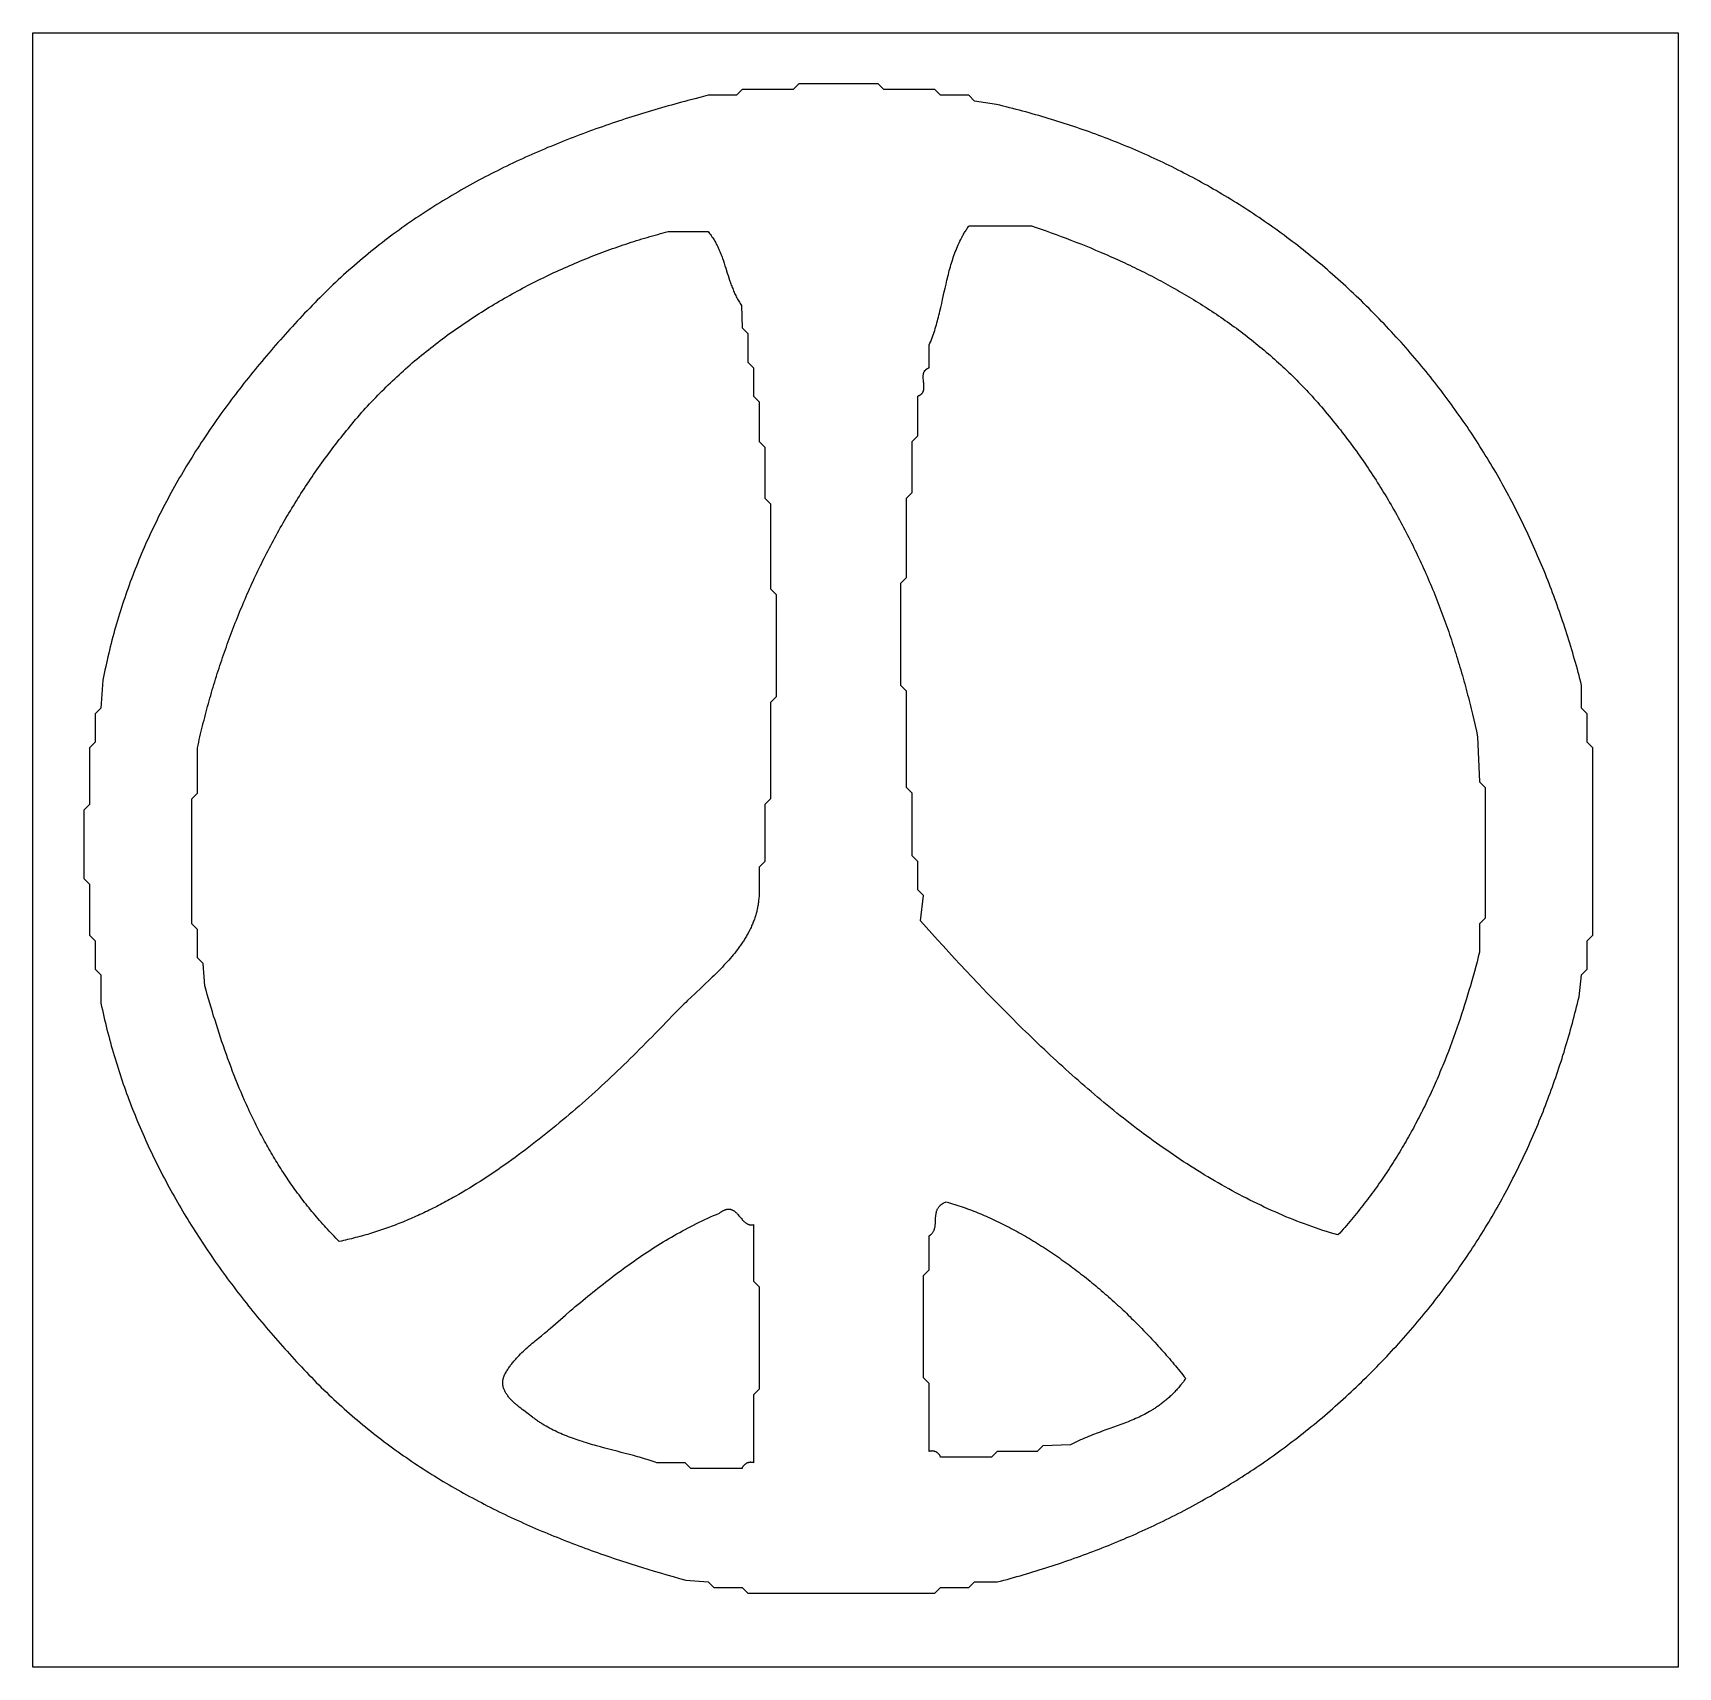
# Model space of a CAD drawing. Extents: x 0 to 290, y 0 to 288.
import ezdxf

# ---------------------------------------------------------------- set-up
doc = ezdxf.new("R2010")
doc.units = 0

msp = doc.modelspace()

# ---------------------------------------------------------------- linework, layer by layer
for points in [[(0.5, 288.5), (145.5, 288.5), (290.5, 288.5), (290.5, 144.5), (290.5, 0.5), (145.5, 0.5), (0.5, 0.5), (0.5, 144.5), (0.5, 288.5)], [(150.5, 278.5), (149.5, 279.5), (135.5, 279.5), (134.5, 278.5), (125.5, 278.5), (124.5, 277.5), (119.5, 277.5), (118.32, 277.2), (117.15, 276.9), (115.97, 276.59), (115.39, 276.43), (114.8, 276.27), (114.22, 276.11), (113.63, 275.95), (113.05, 275.79), (112.46, 275.62), (111.88, 275.46), (111.29, 275.29), (110.71, 275.12), (110.13, 274.95), (109.55, 274.77), (108.96, 274.6), (108.38, 274.42), (107.8, 274.25), (107.22, 274.07), (106.64, 273.89), (106.06, 273.7), (105.48, 273.52), (104.91, 273.33), (104.33, 273.14), (103.75, 272.95), (103.18, 272.76), (102.6, 272.57), (102.03, 272.37), (101.45, 272.17), (100.88, 271.97), (100.3, 271.77), (99.73, 271.57), (99.16, 271.36), (98.59, 271.16), (98.02, 270.95), (97.45, 270.74), (96.88, 270.52), (96.31, 270.31), (95.74, 270.09), (95.18, 269.87), (94.61, 269.65), (94.05, 269.43), (93.48, 269.2), (92.92, 268.97), (92.36, 268.74), (91.79, 268.51), (91.23, 268.28), (90.67, 268.04), (90.11, 267.8), (89.56, 267.56), (89, 267.32), (88.44, 267.07), (87.89, 266.83), (87.33, 266.58), (86.78, 266.32), (86.22, 266.07), (85.67, 265.81), (85.12, 265.55), (84.57, 265.29), (84.02, 265.03), (83.48, 264.76), (82.93, 264.49), (82.38, 264.22), (81.84, 263.94), (81.29, 263.67), (80.75, 263.39), (80.21, 263.11), (79.67, 262.82), (79.13, 262.53), (78.59, 262.25), (78.06, 261.95), (77.52, 261.66), (76.98, 261.36), (76.45, 261.06), (75.92, 260.76), (75.39, 260.45), (74.86, 260.15), (74.33, 259.83), (73.8, 259.52), (73.28, 259.21), (72.75, 258.89), (72.23, 258.56), (71.7, 258.24), (71.18, 257.91), (70.66, 257.58), (70.15, 257.25), (69.63, 256.91), (69.11, 256.57), (68.6, 256.23), (68.08, 255.89), (67.57, 255.54), (67.06, 255.19), (66.55, 254.84), (66.05, 254.48), (65.54, 254.12), (65.04, 253.76), (64.53, 253.39), (64.03, 253.02), (63.53, 252.65), (63.03, 252.28), (62.53, 251.9), (62.04, 251.52), (61.54, 251.13), (61.05, 250.74), (60.56, 250.35), (60.07, 249.96), (59.58, 249.56), (59.1, 249.16), (58.61, 248.76), (58.13, 248.35), (57.65, 247.94), (57.17, 247.53), (56.69, 247.11), (56.21, 246.69), (55.74, 246.27), (55.26, 245.84), (54.79, 245.41), (54.32, 244.97), (53.85, 244.54), (53.39, 244.1), (52.92, 243.65), (52.46, 243.21), (52, 242.75), (51.54, 242.3), (51.08, 241.84), (50.62, 241.38), (50.18, 240.92), (49.73, 240.46), (49.29, 240), (48.84, 239.54), (48.4, 239.08), (47.97, 238.62), (47.53, 238.16), (47.1, 237.7), (46.67, 237.23), (46.24, 236.76), (45.81, 236.3), (45.38, 235.83), (44.96, 235.36), (44.54, 234.89), (44.12, 234.42), (43.7, 233.95), (43.29, 233.48), (42.88, 233), (42.47, 232.53), (42.06, 232.05), (41.65, 231.58), (41.25, 231.1), (40.84, 230.62), (40.44, 230.14), (40.05, 229.66), (39.65, 229.18), (39.26, 228.7), (38.87, 228.21), (38.48, 227.73), (38.09, 227.24), (37.71, 226.76), (37.33, 226.27), (36.95, 225.78), (36.57, 225.29), (36.19, 224.8), (35.82, 224.31), (35.45, 223.82), (35.08, 223.32), (34.72, 222.83), (34.35, 222.33), (33.99, 221.84), (33.63, 221.34), (33.28, 220.84), (32.92, 220.34), (32.57, 219.84), (32.22, 219.34), (31.88, 218.83), (31.53, 218.33), (31.19, 217.83), (30.85, 217.32), (30.52, 216.81), (30.18, 216.3), (29.85, 215.79), (29.52, 215.28), (29.19, 214.77), (28.87, 214.26), (28.55, 213.75), (28.23, 213.23), (27.91, 212.72), (27.6, 212.2), (27.29, 211.68), (26.98, 211.16), (26.67, 210.64), (26.37, 210.12), (26.07, 209.6), (25.77, 209.08), (25.47, 208.55), (25.18, 208.03), (24.89, 207.5), (24.6, 206.97), (24.32, 206.45), (24.04, 205.92), (23.76, 205.39), (23.48, 204.85), (23.2, 204.32), (22.93, 203.79), (22.66, 203.25), (22.4, 202.71), (22.14, 202.18), (21.87, 201.64), (21.62, 201.1), (21.36, 200.56), (21.11, 200.02), (20.86, 199.47), (20.61, 198.93), (20.37, 198.38), (20.13, 197.84), (19.89, 197.29), (19.66, 196.74), (19.43, 196.19), (19.2, 195.64), (18.97, 195.09), (18.75, 194.54), (18.53, 193.98), (18.31, 193.43), (18.09, 192.87), (17.88, 192.31), (17.67, 191.75), (17.47, 191.19), (17.27, 190.63), (17.07, 190.07), (16.87, 189.5), (16.68, 188.94), (16.49, 188.37), (16.3, 187.81), (16.11, 187.24), (15.93, 186.67), (15.75, 186.1), (15.58, 185.53), (15.41, 184.95), (15.24, 184.38), (15.07, 183.8), (14.91, 183.23), (14.75, 182.65), (14.59, 182.07), (14.44, 181.49), (14.29, 180.91), (14.14, 180.33), (14, 179.74), (13.86, 179.16), (13.72, 178.57), (13.59, 177.98), (13.45, 177.4), (13.33, 176.81), (13.2, 176.21), (13.08, 175.62), (12.96, 175.03), (12.85, 174.43), (12.5, 169.5), (11.5, 168.5), (11.5, 163.5), (10.5, 162.5), (10.5, 157.5), (10.5, 152.5), (9.5, 151.5), (9.5, 139.5), (10.5, 138.5), (10.5, 129.5), (11.5, 128.5), (11.5, 123.5), (12.5, 122.5), (12.5, 117.5), (12.62, 116.92), (12.75, 116.33), (12.88, 115.75), (13.01, 115.17), (13.14, 114.59), (13.28, 114.02), (13.42, 113.44), (13.56, 112.86), (13.71, 112.29), (13.86, 111.72), (14.01, 111.14), (14.16, 110.57), (14.32, 110), (14.48, 109.44), (14.64, 108.87), (14.81, 108.3), (14.98, 107.74), (15.15, 107.17), (15.33, 106.61), (15.5, 106.05), (15.68, 105.49), (15.87, 104.93), (16.05, 104.37), (16.24, 103.82), (16.43, 103.26), (16.63, 102.7), (16.82, 102.15), (17.02, 101.6), (17.23, 101.05), (17.43, 100.5), (17.64, 99.95), (17.85, 99.4), (18.06, 98.85), (18.28, 98.31), (18.5, 97.76), (18.72, 97.22), (18.94, 96.68), (19.17, 96.14), (19.4, 95.6), (19.63, 95.06), (19.87, 94.52), (20.1, 93.98), (20.34, 93.45), (20.59, 92.91), (20.83, 92.38), (21.08, 91.85), (21.33, 91.31), (21.58, 90.78), (21.84, 90.25), (22.1, 89.73), (22.36, 89.2), (22.62, 88.67), (22.89, 88.15), (23.15, 87.62), (23.43, 87.1), (23.7, 86.58), (23.98, 86.06), (24.25, 85.54), (24.54, 85.02), (24.82, 84.5), (25.11, 83.99), (25.39, 83.47), (25.69, 82.95), (25.98, 82.44), (26.28, 81.93), (26.57, 81.42), (26.88, 80.91), (27.18, 80.4), (27.48, 79.89), (27.79, 79.38), (28.1, 78.87), (28.42, 78.37), (28.73, 77.86), (29.05, 77.36), (29.37, 76.86), (29.69, 76.36), (30.02, 75.86), (30.35, 75.36), (30.68, 74.86), (31.01, 74.36), (31.34, 73.86), (31.68, 73.37), (32.02, 72.87), (32.36, 72.38), (32.71, 71.89), (33.05, 71.4), (33.4, 70.9), (33.75, 70.41), (34.1, 69.93), (34.46, 69.44), (34.82, 68.95), (35.18, 68.46), (35.54, 67.98), (35.9, 67.5), (36.27, 67.01), (36.64, 66.53), (37.01, 66.05), (37.38, 65.57), (37.76, 65.09), (38.14, 64.61), (38.52, 64.13), (38.9, 63.66), (39.28, 63.18), (39.67, 62.71), (40.06, 62.23), (40.45, 61.76), (40.84, 61.29), (41.24, 60.82), (41.64, 60.35), (42.04, 59.88), (42.44, 59.41), (42.84, 58.94), (43.25, 58.47), (43.65, 58.01), (44.06, 57.54), (44.48, 57.08), (44.89, 56.61), (45.31, 56.15), (45.72, 55.69), (46.15, 55.23), (46.57, 54.77), (46.99, 54.31), (47.42, 53.85), (47.85, 53.4), (48.28, 52.94), (48.71, 52.49), (49.14, 52.03), (49.58, 51.58), (50.02, 51.13), (50.45, 50.68), (50.89, 50.24), (51.34, 49.8), (51.78, 49.36), (52.23, 48.93), (52.67, 48.5), (53.12, 48.07), (53.57, 47.65), (54.02, 47.23), (54.48, 46.81), (54.93, 46.4), (55.39, 45.99), (55.85, 45.58), (56.31, 45.18), (56.77, 44.78), (57.24, 44.38), (57.7, 43.99), (58.17, 43.6), (58.64, 43.21), (59.11, 42.82), (59.58, 42.44), (60.05, 42.06), (60.53, 41.69), (61, 41.32), (61.48, 40.95), (61.96, 40.58), (62.44, 40.21), (62.92, 39.85), (63.41, 39.5), (63.89, 39.14), (64.38, 38.79), (64.86, 38.44), (65.35, 38.09), (65.84, 37.75), (66.33, 37.41), (66.83, 37.07), (67.32, 36.74), (67.82, 36.4), (68.31, 36.07), (68.81, 35.75), (69.31, 35.42), (69.81, 35.1), (70.32, 34.78), (70.82, 34.47), (71.32, 34.15), (71.83, 33.84), (72.34, 33.53), (72.84, 33.23), (73.35, 32.92), (73.86, 32.62), (74.37, 32.33), (74.89, 32.03), (75.4, 31.74), (75.92, 31.45), (76.43, 31.16), (76.95, 30.87), (77.47, 30.59), (77.99, 30.31), (78.51, 30.03), (79.03, 29.76), (79.55, 29.48), (80.07, 29.21), (80.6, 28.94), (81.12, 28.68), (81.65, 28.41), (82.18, 28.15), (82.7, 27.89), (83.23, 27.63), (83.76, 27.38), (84.29, 27.12), (84.82, 26.87), (85.36, 26.63), (85.89, 26.38), (86.42, 26.14), (86.96, 25.89), (87.5, 25.65), (88.03, 25.42), (88.57, 25.18), (89.11, 24.95), (89.65, 24.71), (90.19, 24.48), (90.73, 24.26), (91.27, 24.03), (91.81, 23.81), (92.35, 23.59), (92.89, 23.37), (93.44, 23.15), (93.98, 22.93), (94.53, 22.72), (95.07, 22.51), (95.62, 22.3), (96.17, 22.09), (96.71, 21.88), (97.26, 21.68), (97.81, 21.47), (98.36, 21.27), (98.91, 21.07), (99.46, 20.87), (100.01, 20.68), (100.56, 20.48), (101.11, 20.29), (101.67, 20.1), (102.22, 19.91), (102.77, 19.72), (103.33, 19.54), (103.88, 19.35), (104.43, 19.17), (104.99, 18.99), (105.54, 18.81), (106.1, 18.63), (106.66, 18.45), (107.21, 18.28), (107.77, 18.1), (108.88, 17.76), (110, 17.42), (111.11, 17.09), (112.23, 16.77), (113.35, 16.44), (114.47, 16.13), (115.59, 15.82), (119.5, 15.5), (120.5, 14.5), (125.5, 14.5), (126.5, 13.5), (159.5, 13.5), (160.5, 14.5), (165.5, 14.5), (166.5, 15.5), (170.5, 15.5), (171.07, 15.65), (171.65, 15.81), (172.22, 15.96), (172.79, 16.12), (173.36, 16.28), (173.93, 16.44), (174.5, 16.61), (175.07, 16.77), (175.64, 16.94), (176.21, 17.11), (176.77, 17.28), (177.34, 17.45), (177.9, 17.63), (178.46, 17.8), (179.03, 17.98), (179.59, 18.16), (180.15, 18.34), (180.71, 18.53), (181.27, 18.71), (181.83, 18.9), (182.38, 19.09), (182.94, 19.28), (183.5, 19.48), (184.05, 19.67), (184.61, 19.87), (185.16, 20.07), (185.71, 20.27), (186.26, 20.47), (186.81, 20.68), (187.36, 20.89), (187.91, 21.1), (188.46, 21.31), (189, 21.52), (189.55, 21.74), (190.1, 21.95), (190.64, 22.17), (191.18, 22.4), (191.72, 22.62), (192.27, 22.85), (192.81, 23.07), (193.35, 23.31), (193.88, 23.54), (194.42, 23.77), (194.96, 24.01), (195.49, 24.25), (196.03, 24.49), (196.56, 24.73), (197.1, 24.98), (197.63, 25.23), (198.16, 25.48), (198.69, 25.73), (199.22, 25.98), (199.75, 26.24), (200.27, 26.5), (200.8, 26.76), (201.33, 27.02), (201.85, 27.29), (202.37, 27.56), (202.9, 27.83), (203.42, 28.1), (203.94, 28.37), (204.46, 28.65), (204.98, 28.93), (205.5, 29.21), (206.01, 29.49), (206.53, 29.78), (207.04, 30.07), (207.56, 30.36), (208.07, 30.65), (208.58, 30.95), (209.09, 31.25), (209.6, 31.55), (210.11, 31.85), (210.62, 32.16), (211.12, 32.47), (211.63, 32.78), (212.14, 33.09), (212.64, 33.4), (213.14, 33.72), (213.64, 34.04), (214.14, 34.37), (214.64, 34.69), (215.14, 35.02), (215.64, 35.35), (216.14, 35.68), (216.63, 36.02), (217.13, 36.35), (217.62, 36.7), (218.11, 37.04), (218.61, 37.38), (219.1, 37.73), (219.58, 38.08), (220.07, 38.44), (220.56, 38.79), (221.05, 39.15), (221.53, 39.51), (222.02, 39.88), (222.5, 40.24), (222.98, 40.61), (223.46, 40.98), (223.94, 41.36), (224.42, 41.73), (224.9, 42.11), (225.38, 42.5), (225.85, 42.88), (226.33, 43.27), (226.8, 43.66), (227.27, 44.05), (227.74, 44.45), (228.21, 44.85), (228.68, 45.25), (229.15, 45.66), (229.62, 46.06), (230.08, 46.47), (230.55, 46.89), (231.01, 47.3), (231.47, 47.72), (231.94, 48.14), (232.4, 48.57), (232.85, 48.99), (233.31, 49.42), (233.77, 49.86), (234.23, 50.29), (234.68, 50.73), (235.13, 51.17), (235.59, 51.61), (236.04, 52.06), (236.49, 52.51), (236.94, 52.96), (237.38, 53.42), (237.82, 53.87), (238.26, 54.33), (238.7, 54.78), (239.13, 55.24), (239.57, 55.7), (239.99, 56.16), (240.42, 56.62), (240.84, 57.08), (241.26, 57.54), (241.68, 58.01), (242.1, 58.47), (242.51, 58.94), (242.92, 59.4), (243.32, 59.87), (243.73, 60.34), (244.13, 60.81), (244.53, 61.28), (244.92, 61.75), (245.31, 62.22), (245.7, 62.7), (246.09, 63.17), (246.48, 63.65), (246.86, 64.13), (247.24, 64.6), (247.62, 65.08), (247.99, 65.56), (248.36, 66.04), (248.73, 66.53), (249.1, 67.01), (249.46, 67.49), (249.82, 67.98), (250.18, 68.46), (250.54, 68.95), (250.89, 69.44), (251.24, 69.93), (251.59, 70.42), (251.93, 70.91), (252.28, 71.4), (252.62, 71.9), (252.95, 72.39), (253.29, 72.89), (253.62, 73.38), (253.95, 73.88), (254.28, 74.38), (254.6, 74.88), (254.93, 75.38), (255.25, 75.88), (255.56, 76.38), (255.88, 76.89), (256.19, 77.39), (256.5, 77.9), (256.81, 78.4), (257.11, 78.91), (257.41, 79.42), (257.71, 79.93), (258.01, 80.44), (258.31, 80.95), (258.6, 81.46), (258.89, 81.98), (259.18, 82.49), (259.46, 83.01), (259.74, 83.52), (260.02, 84.04), (260.3, 84.56), (260.58, 85.08), (260.85, 85.6), (261.12, 86.12), (261.39, 86.64), (261.65, 87.16), (261.92, 87.69), (262.18, 88.21), (262.44, 88.74), (262.69, 89.27), (262.95, 89.8), (263.2, 90.33), (263.45, 90.86), (263.69, 91.39), (263.94, 91.92), (264.18, 92.45), (264.42, 92.99), (264.66, 93.52), (264.89, 94.06), (265.13, 94.6), (265.36, 95.13), (265.58, 95.67), (265.81, 96.21), (266.03, 96.76), (266.25, 97.3), (266.47, 97.84), (266.69, 98.38), (266.91, 98.93), (267.12, 99.48), (267.33, 100.02), (267.54, 100.57), (267.74, 101.12), (267.94, 101.67), (268.15, 102.22), (268.34, 102.77), (268.54, 103.32), (268.74, 103.88), (268.93, 104.43), (269.12, 104.99), (269.31, 105.55), (269.49, 106.1), (269.67, 106.66), (269.86, 107.22), (270.04, 107.78), (270.21, 108.34), (270.39, 108.9), (270.56, 109.47), (270.73, 110.03), (270.9, 110.6), (271.07, 111.16), (271.23, 111.73), (271.39, 112.3), (271.55, 112.87), (271.71, 113.44), (271.87, 114.01), (272.02, 114.58), (272.17, 115.15), (272.32, 115.73), (272.47, 116.3), (272.61, 116.88), (272.76, 117.45), (272.9, 118.03), (273.04, 118.61), (273.5, 122.5), (274.5, 123.5), (274.5, 128.5), (275.5, 129.5), (275.5, 162.5), (274.5, 163.5), (274.5, 168.5), (273.5, 169.5), (273.5, 173.5), (273.35, 174.08), (273.2, 174.65), (273.05, 175.23), (272.89, 175.8), (272.74, 176.38), (272.58, 176.95), (272.42, 177.52), (272.26, 178.09), (272.09, 178.66), (271.92, 179.23), (271.76, 179.79), (271.59, 180.36), (271.41, 180.93), (271.24, 181.49), (271.06, 182.05), (270.88, 182.62), (270.7, 183.18), (270.52, 183.74), (270.34, 184.3), (270.15, 184.86), (269.96, 185.42), (269.77, 185.97), (269.58, 186.53), (269.38, 187.08), (269.18, 187.64), (268.99, 188.19), (268.78, 188.74), (268.58, 189.29), (268.38, 189.84), (268.17, 190.39), (267.96, 190.94), (267.75, 191.49), (267.53, 192.04), (267.32, 192.58), (267.1, 193.13), (266.88, 193.67), (266.65, 194.21), (266.43, 194.75), (266.2, 195.29), (265.97, 195.83), (265.74, 196.37), (265.51, 196.91), (265.27, 197.45), (265.04, 197.98), (264.79, 198.52), (264.55, 199.05), (264.31, 199.58), (264.06, 200.12), (263.81, 200.65), (263.56, 201.18), (263.31, 201.7), (263.05, 202.23), (262.79, 202.76), (262.53, 203.29), (262.27, 203.81), (262, 204.34), (261.74, 204.86), (261.47, 205.38), (261.2, 205.9), (260.92, 206.42), (260.64, 206.94), (260.37, 207.46), (260.08, 207.98), (259.8, 208.49), (259.51, 209.01), (259.23, 209.52), (258.94, 210.04), (258.64, 210.55), (258.35, 211.06), (258.05, 211.57), (257.75, 212.08), (257.45, 212.59), (257.14, 213.09), (256.83, 213.6), (256.52, 214.11), (256.21, 214.61), (255.9, 215.11), (255.58, 215.62), (255.26, 216.12), (254.94, 216.62), (254.61, 217.12), (254.29, 217.62), (253.96, 218.11), (253.63, 218.61), (253.29, 219.11), (252.95, 219.6), (252.61, 220.1), (252.27, 220.59), (251.93, 221.08), (251.58, 221.57), (251.23, 222.06), (250.88, 222.55), (250.53, 223.04), (250.17, 223.52), (249.81, 224.01), (249.45, 224.49), (249.08, 224.98), (248.72, 225.46), (248.35, 225.94), (247.97, 226.42), (247.6, 226.9), (247.22, 227.38), (246.84, 227.86), (246.46, 228.33), (246.07, 228.81), (245.68, 229.28), (245.29, 229.76), (244.9, 230.23), (244.5, 230.7), (244.11, 231.17), (243.7, 231.64), (243.3, 232.11), (242.89, 232.58), (242.48, 233.05), (242.07, 233.51), (241.66, 233.98), (241.24, 234.44), (240.82, 234.9), (240.4, 235.36), (239.97, 235.82), (239.54, 236.28), (239.11, 236.74), (238.68, 237.2), (238.24, 237.66), (237.8, 238.11), (237.36, 238.57), (236.92, 239.02), (236.47, 239.47), (236.02, 239.92), (235.57, 240.37), (235.12, 240.81), (234.67, 241.26), (234.21, 241.7), (233.76, 242.13), (233.3, 242.56), (232.84, 242.99), (232.38, 243.42), (231.92, 243.85), (231.46, 244.27), (231, 244.69), (230.54, 245.1), (230.07, 245.52), (229.61, 245.93), (229.14, 246.33), (228.68, 246.74), (228.21, 247.14), (227.74, 247.54), (227.27, 247.94), (226.79, 248.33), (226.32, 248.72), (225.85, 249.11), (225.37, 249.49), (224.89, 249.87), (224.42, 250.25), (223.94, 250.63), (223.46, 251.01), (222.98, 251.38), (222.5, 251.75), (222.01, 252.11), (221.53, 252.47), (221.04, 252.83), (220.56, 253.19), (220.07, 253.55), (219.58, 253.9), (219.09, 254.25), (218.6, 254.6), (218.11, 254.94), (217.62, 255.28), (217.12, 255.62), (216.63, 255.96), (216.13, 256.29), (215.64, 256.62), (215.14, 256.95), (214.64, 257.28), (214.14, 257.6), (213.64, 257.92), (213.14, 258.24), (212.63, 258.56), (212.13, 258.87), (211.62, 259.18), (211.12, 259.49), (210.61, 259.79), (210.1, 260.1), (209.59, 260.4), (209.08, 260.7), (208.57, 260.99), (208.06, 261.28), (207.54, 261.58), (207.03, 261.86), (206.51, 262.15), (206, 262.43), (205.48, 262.71), (204.96, 262.99), (204.44, 263.27), (203.92, 263.54), (203.4, 263.81), (202.88, 264.08), (202.35, 264.34), (201.83, 264.61), (201.3, 264.87), (200.78, 265.13), (200.25, 265.38), (199.72, 265.64), (199.19, 265.89), (198.66, 266.14), (198.13, 266.38), (197.6, 266.63), (197.06, 266.87), (196.53, 267.11), (195.99, 267.35), (195.46, 267.58), (194.92, 267.82), (194.38, 268.05), (193.84, 268.28), (193.3, 268.5), (192.76, 268.72), (192.22, 268.95), (191.68, 269.17), (191.13, 269.38), (190.59, 269.6), (190.04, 269.81), (189.49, 270.02), (188.95, 270.23), (188.4, 270.43), (187.85, 270.64), (187.3, 270.84), (186.75, 271.04), (186.19, 271.23), (185.64, 271.43), (185.08, 271.62), (184.53, 271.81), (183.97, 272), (183.42, 272.18), (182.86, 272.37), (182.3, 272.55), (181.74, 272.73), (181.18, 272.91), (180.62, 273.08), (180.05, 273.26), (179.49, 273.43), (178.93, 273.6), (178.36, 273.76), (177.79, 273.93), (177.23, 274.09), (176.66, 274.25), (176.09, 274.41), (175.52, 274.57), (174.95, 274.72), (174.38, 274.87), (173.81, 275.02), (173.23, 275.17), (172.66, 275.32), (172.08, 275.46), (171.51, 275.61), (170.93, 275.75), (170.35, 275.88), (166.5, 276.5), (165.5, 277.5), (160.5, 277.5), (159.5, 278.5), (150.5, 278.5)], [(112.5, 253.5), (119.5, 253.5), (119.65, 253.32), (119.79, 253.14), (119.93, 252.95), (120.07, 252.77), (120.2, 252.58), (120.33, 252.39), (120.45, 252.2), (120.57, 252.01), (120.69, 251.81), (120.8, 251.62), (120.91, 251.42), (121.01, 251.22), (121.11, 251.02), (121.21, 250.82), (121.31, 250.61), (121.4, 250.41), (121.49, 250.21), (121.58, 250), (121.66, 249.79), (121.75, 249.59), (121.83, 249.38), (121.91, 249.17), (121.98, 248.96), (122.06, 248.75), (122.21, 248.32), (122.35, 247.9), (122.49, 247.47), (122.62, 247.04), (122.89, 246.18), (123.03, 245.75), (123.17, 245.33), (123.31, 244.9), (123.46, 244.48), (123.53, 244.26), (123.61, 244.05), (123.69, 243.84), (123.77, 243.64), (123.85, 243.43), (123.93, 243.22), (124.02, 243.01), (124.11, 242.81), (124.2, 242.6), (124.3, 242.4), (124.39, 242.2), (124.49, 242), (124.6, 241.8), (124.7, 241.6), (124.81, 241.4), (124.93, 241.21), (125.05, 241.02), (125.17, 240.82), (125.29, 240.63), (125.42, 240.44), (125.5, 236.5), (126.5, 235.5), (126.5, 230.5), (127.5, 229.5), (127.5, 224.5), (128.5, 223.5), (128.5, 216.5), (129.5, 215.5), (129.5, 206.5), (130.5, 205.5), (130.5, 190.5), (131.5, 189.5), (131.5, 180.5), (131.5, 171.5), (130.5, 170.5), (130.5, 162), (130.5, 153.5), (129.5, 152.5), (129.5, 147.5), (129.5, 142.5), (128.5, 141.5), (128.5, 136.5), (128.49, 136.29), (128.47, 136.08), (128.45, 135.87), (128.43, 135.66), (128.41, 135.46), (128.38, 135.25), (128.35, 135.05), (128.32, 134.85), (128.29, 134.65), (128.25, 134.45), (128.21, 134.25), (128.17, 134.05), (128.12, 133.86), (128.08, 133.66), (128.03, 133.47), (127.97, 133.28), (127.92, 133.09), (127.86, 132.9), (127.8, 132.71), (127.74, 132.52), (127.68, 132.33), (127.61, 132.14), (127.54, 131.96), (127.47, 131.78), (127.4, 131.59), (127.33, 131.41), (127.25, 131.23), (127.17, 131.05), (127.09, 130.87), (127.01, 130.69), (126.92, 130.52), (126.83, 130.34), (126.74, 130.16), (126.65, 129.99), (126.56, 129.82), (126.47, 129.64), (126.37, 129.47), (126.27, 129.3), (126.17, 129.13), (126.07, 128.96), (125.96, 128.79), (125.86, 128.62), (125.75, 128.46), (125.64, 128.29), (125.53, 128.12), (125.42, 127.96), (125.31, 127.79), (125.19, 127.63), (125.07, 127.47), (124.96, 127.31), (124.84, 127.14), (124.72, 126.98), (124.47, 126.66), (124.22, 126.34), (123.96, 126.03), (123.7, 125.72), (123.43, 125.4), (123.16, 125.09), (122.89, 124.79), (122.61, 124.48), (122.32, 124.18), (122.04, 123.87), (121.75, 123.57), (121.45, 123.27), (121.16, 122.97), (120.86, 122.67), (120.56, 122.38), (120.26, 122.08), (119.95, 121.78), (119.64, 121.49), (119.02, 120.9), (118.4, 120.31), (117.15, 119.13), (116.52, 118.54), (115.9, 117.95), (115.59, 117.65), (115.28, 117.36), (114.97, 117.06), (114.66, 116.75), (114.36, 116.45), (114.06, 116.15), (113.76, 115.84), (113.46, 115.54), (112.37, 114.41), (111.28, 113.28), (110.19, 112.16), (109.64, 111.6), (109.09, 111.04), (108.54, 110.49), (107.99, 109.93), (107.44, 109.38), (106.89, 108.83), (106.34, 108.28), (105.79, 107.73), (105.23, 107.19), (104.67, 106.65), (104.12, 106.11), (103.56, 105.57), (103, 105.04), (102.44, 104.5), (101.88, 103.97), (101.32, 103.45), (100.75, 102.92), (100.19, 102.4), (99.62, 101.89), (99.05, 101.37), (98.48, 100.86), (97.91, 100.36), (97.34, 99.85), (96.77, 99.35), (96.19, 98.86), (95.62, 98.36), (95.03, 97.87), (94.45, 97.37), (93.86, 96.88), (93.27, 96.4), (92.68, 95.91), (92.09, 95.43), (91.5, 94.95), (90.91, 94.47), (90.31, 94), (89.72, 93.53), (89.12, 93.06), (88.52, 92.59), (87.92, 92.13), (87.32, 91.68), (86.72, 91.22), (86.11, 90.77), (85.5, 90.33), (84.9, 89.89), (84.29, 89.45), (83.68, 89.01), (83.06, 88.58), (82.45, 88.16), (81.83, 87.74), (81.21, 87.32), (80.59, 86.91), (79.97, 86.5), (79.34, 86.1), (78.72, 85.7), (78.09, 85.31), (77.46, 84.92), (76.83, 84.54), (76.19, 84.16), (75.55, 83.79), (74.92, 83.43), (74.59, 83.25), (74.27, 83.07), (73.95, 82.89), (73.63, 82.71), (73.31, 82.54), (72.98, 82.36), (72.66, 82.19), (72.33, 82.02), (72.01, 81.85), (71.68, 81.68), (71.36, 81.52), (71.03, 81.35), (70.7, 81.19), (70.37, 81.03), (70.05, 80.87), (69.72, 80.71), (69.39, 80.55), (69.05, 80.4), (68.72, 80.25), (68.39, 80.09), (68.06, 79.94), (67.72, 79.79), (67.39, 79.65), (67.06, 79.5), (66.72, 79.36), (66.38, 79.22), (66.05, 79.08), (65.71, 78.94), (65.37, 78.8), (65.03, 78.67), (64.69, 78.54), (64.35, 78.4), (64.01, 78.28), (63.67, 78.15), (63.33, 78.02), (62.98, 77.9), (62.64, 77.78), (62.29, 77.66), (61.95, 77.54), (61.6, 77.42), (61.25, 77.31), (60.91, 77.2), (60.56, 77.08), (60.21, 76.98), (59.86, 76.87), (59.51, 76.76), (59.16, 76.66), (58.8, 76.56), (58.45, 76.46), (58.1, 76.37), (57.74, 76.27), (57.39, 76.18), (57.03, 76.09), (56.67, 76), (56.31, 75.91), (55.96, 75.83), (55.6, 75.75), (55.24, 75.67), (54.87, 75.59), (54.51, 75.51), (54.21, 75.81), (53.91, 76.12), (53.61, 76.42), (53.32, 76.73), (53.02, 77.03), (52.73, 77.34), (52.45, 77.65), (52.16, 77.96), (51.88, 78.27), (51.6, 78.58), (51.32, 78.89), (51.04, 79.21), (50.77, 79.52), (50.5, 79.84), (50.23, 80.15), (49.96, 80.47), (49.69, 80.79), (49.43, 81.11), (49.17, 81.43), (48.91, 81.75), (48.66, 82.08), (48.4, 82.4), (48.15, 82.72), (47.9, 83.05), (47.65, 83.38), (47.41, 83.7), (47.17, 84.03), (46.92, 84.36), (46.68, 84.69), (46.45, 85.02), (46.21, 85.35), (45.98, 85.68), (45.75, 86.02), (45.52, 86.35), (45.29, 86.69), (45.07, 87.02), (44.84, 87.36), (44.62, 87.7), (44.4, 88.04), (44.19, 88.38), (43.97, 88.72), (43.76, 89.06), (43.55, 89.4), (43.34, 89.74), (43.13, 90.08), (42.92, 90.43), (42.72, 90.77), (42.51, 91.12), (42.31, 91.47), (42.11, 91.81), (41.92, 92.16), (41.72, 92.51), (41.53, 92.86), (41.33, 93.21), (41.14, 93.56), (40.95, 93.91), (40.77, 94.26), (40.58, 94.61), (40.4, 94.97), (40.22, 95.32), (40.03, 95.68), (39.86, 96.03), (39.68, 96.39), (39.5, 96.75), (39.33, 97.1), (39.15, 97.46), (38.98, 97.82), (38.81, 98.18), (38.64, 98.54), (38.48, 98.9), (38.31, 99.26), (38.15, 99.62), (37.98, 99.98), (37.82, 100.35), (37.51, 101.07), (37.19, 101.8), (36.88, 102.54), (36.58, 103.27), (36.29, 104), (35.99, 104.74), (35.71, 105.48), (35.42, 106.22), (35.15, 106.97), (34.87, 107.71), (34.6, 108.46), (34.34, 109.21), (34.08, 109.96), (33.82, 110.71), (33.57, 111.46), (33.32, 112.21), (33.08, 112.97), (32.84, 113.73), (32.6, 114.49), (32.36, 115.24), (32.13, 116), (31.91, 116.77), (31.68, 117.53), (31.46, 118.29), (31.24, 119.06), (31.02, 119.82), (30.81, 120.59), (30.5, 124.5), (29.5, 125.5), (29.5, 130.5), (28.5, 131.5), (28.5, 142.5), (28.5, 153.5), (29.5, 154.5), (29.5, 162.5), (29.61, 162.99), (29.72, 163.48), (29.83, 163.97), (29.95, 164.46), (30.06, 164.95), (30.18, 165.44), (30.3, 165.93), (30.42, 166.41), (30.54, 166.9), (30.66, 167.39), (30.79, 167.87), (30.91, 168.36), (31.04, 168.85), (31.17, 169.33), (31.3, 169.81), (31.44, 170.3), (31.57, 170.78), (31.71, 171.26), (31.84, 171.75), (31.98, 172.23), (32.12, 172.71), (32.27, 173.19), (32.41, 173.67), (32.56, 174.15), (32.7, 174.63), (32.85, 175.11), (33, 175.58), (33.15, 176.06), (33.31, 176.54), (33.46, 177.01), (33.62, 177.49), (33.78, 177.96), (33.94, 178.44), (34.1, 178.91), (34.26, 179.38), (34.43, 179.86), (34.6, 180.33), (34.77, 180.8), (34.94, 181.27), (35.11, 181.74), (35.28, 182.21), (35.46, 182.68), (35.63, 183.14), (35.81, 183.61), (35.99, 184.08), (36.17, 184.54), (36.36, 185.01), (36.54, 185.47), (36.73, 185.94), (36.92, 186.4), (37.11, 186.86), (37.3, 187.32), (37.49, 187.78), (37.69, 188.24), (37.89, 188.7), (38.09, 189.16), (38.29, 189.62), (38.49, 190.08), (38.69, 190.53), (38.9, 190.99), (39.11, 191.45), (39.31, 191.9), (39.53, 192.35), (39.74, 192.81), (39.95, 193.26), (40.17, 193.71), (40.39, 194.16), (40.61, 194.61), (40.83, 195.06), (41.05, 195.51), (41.28, 195.96), (41.5, 196.4), (41.73, 196.85), (41.96, 197.29), (42.19, 197.74), (42.43, 198.18), (42.66, 198.62), (42.9, 199.07), (43.14, 199.51), (43.38, 199.95), (43.62, 200.39), (43.87, 200.83), (44.11, 201.26), (44.36, 201.7), (44.61, 202.14), (44.86, 202.57), (45.11, 203.01), (45.37, 203.44), (45.63, 203.87), (45.89, 204.3), (46.15, 204.73), (46.41, 205.16), (46.67, 205.59), (46.94, 206.02), (47.21, 206.45), (47.48, 206.87), (47.75, 207.3), (48.02, 207.72), (48.3, 208.15), (48.57, 208.57), (48.85, 208.99), (49.13, 209.41), (49.42, 209.83), (49.7, 210.25), (49.99, 210.67), (50.28, 211.08), (50.57, 211.5), (50.86, 211.91), (51.15, 212.33), (51.45, 212.74), (51.74, 213.15), (52.04, 213.56), (52.35, 213.97), (52.65, 214.38), (52.95, 214.79), (53.26, 215.2), (53.57, 215.6), (53.88, 216.01), (54.19, 216.41), (54.51, 216.82), (54.82, 217.22), (55.14, 217.62), (55.46, 218.02), (55.79, 218.42), (56.11, 218.81), (56.44, 219.21), (56.76, 219.61), (57.09, 220), (57.43, 220.4), (57.77, 220.79), (58.11, 221.19), (58.45, 221.58), (58.8, 221.97), (59.15, 222.35), (59.5, 222.74), (59.85, 223.12), (60.21, 223.5), (60.57, 223.88), (60.93, 224.26), (61.29, 224.63), (61.65, 225.01), (62.02, 225.38), (62.39, 225.74), (62.76, 226.11), (63.14, 226.47), (63.51, 226.84), (63.89, 227.2), (64.27, 227.55), (64.65, 227.91), (65.04, 228.26), (65.42, 228.62), (65.81, 228.97), (66.2, 229.31), (66.59, 229.66), (66.99, 230), (67.38, 230.34), (67.78, 230.68), (68.18, 231.02), (68.58, 231.35), (68.99, 231.69), (69.39, 232.02), (69.8, 232.35), (70.21, 232.67), (70.62, 233), (71.03, 233.32), (71.44, 233.64), (71.86, 233.96), (72.28, 234.27), (72.7, 234.59), (73.12, 234.9), (73.54, 235.21), (73.96, 235.51), (74.39, 235.82), (74.81, 236.12), (75.24, 236.42), (75.67, 236.72), (76.1, 237.02), (76.53, 237.31), (76.97, 237.6), (77.4, 237.89), (77.84, 238.18), (78.27, 238.47), (78.71, 238.75), (79.15, 239.03), (79.59, 239.31), (80.04, 239.59), (80.48, 239.86), (80.92, 240.14), (81.37, 240.41), (81.82, 240.68), (82.26, 240.94), (82.71, 241.21), (83.16, 241.47), (83.61, 241.73), (84.07, 241.99), (84.52, 242.24), (84.97, 242.49), (85.43, 242.75), (85.88, 242.99), (86.34, 243.24), (86.8, 243.49), (87.25, 243.73), (87.71, 243.97), (88.17, 244.21), (88.63, 244.44), (89.09, 244.68), (89.55, 244.91), (90.02, 245.14), (90.48, 245.36), (90.94, 245.59), (91.41, 245.81), (91.87, 246.03), (92.34, 246.25), (92.8, 246.46), (93.27, 246.68), (93.74, 246.89), (94.2, 247.1), (94.67, 247.3), (95.14, 247.51), (95.61, 247.71), (96.07, 247.91), (96.54, 248.11), (97.01, 248.31), (97.48, 248.5), (97.95, 248.69), (98.42, 248.88), (98.89, 249.07), (99.36, 249.25), (99.83, 249.43), (100.3, 249.61), (100.77, 249.79), (101.24, 249.97), (101.71, 250.14), (102.19, 250.31), (102.66, 250.48), (103.13, 250.65), (103.6, 250.81), (104.07, 250.97), (104.54, 251.13), (105.01, 251.29), (105.48, 251.45), (105.95, 251.6), (106.42, 251.75), (106.89, 251.9), (107.36, 252.04), (107.83, 252.19), (108.3, 252.33), (108.77, 252.47), (109.23, 252.61), (109.7, 252.74), (110.17, 252.87), (110.64, 253), (111.1, 253.13), (111.57, 253.26), (112.03, 253.38), (112.5, 253.5)], [(165.5, 254.5), (171, 254.5), (176.5, 254.5), (177.37, 254.2), (178.25, 253.9), (179.12, 253.59), (179.99, 253.28), (180.87, 252.96), (181.74, 252.64), (182.61, 252.32), (183.48, 251.98), (184.35, 251.64), (185.22, 251.3), (186.09, 250.95), (186.96, 250.6), (187.82, 250.24), (188.69, 249.87), (189.12, 249.69), (189.55, 249.5), (189.98, 249.31), (190.41, 249.12), (190.84, 248.93), (191.27, 248.74), (191.7, 248.55), (192.13, 248.35), (192.55, 248.15), (192.98, 247.96), (193.41, 247.76), (193.83, 247.55), (194.26, 247.35), (194.69, 247.15), (195.11, 246.94), (195.53, 246.73), (195.96, 246.52), (196.38, 246.31), (196.8, 246.1), (197.22, 245.88), (197.65, 245.67), (198.07, 245.45), (198.49, 245.23), (198.9, 245.01), (199.32, 244.79), (199.74, 244.56), (200.16, 244.34), (200.57, 244.11), (200.99, 243.88), (201.4, 243.65), (201.82, 243.42), (202.23, 243.18), (202.64, 242.95), (203.05, 242.71), (203.46, 242.47), (203.87, 242.23), (204.28, 241.98), (204.69, 241.74), (205.09, 241.49), (205.5, 241.24), (205.9, 240.99), (206.31, 240.74), (206.71, 240.48), (207.11, 240.23), (207.51, 239.97), (207.91, 239.71), (208.31, 239.45), (208.71, 239.18), (209.11, 238.92), (209.5, 238.65), (209.9, 238.38), (210.29, 238.11), (210.68, 237.83), (211.07, 237.56), (211.46, 237.28), (211.85, 237), (212.24, 236.72), (212.63, 236.44), (213.01, 236.15), (213.4, 235.86), (213.78, 235.57), (214.16, 235.28), (214.54, 234.99), (214.92, 234.69), (215.3, 234.4), (215.68, 234.1), (216.05, 233.79), (216.43, 233.49), (216.8, 233.18), (217.17, 232.88), (217.54, 232.57), (217.91, 232.25), (218.28, 231.94), (218.64, 231.62), (219.01, 231.3), (219.37, 230.98), (219.73, 230.66), (220.09, 230.33), (220.45, 230.01), (220.81, 229.68), (221.16, 229.34), (221.52, 229.01), (221.87, 228.67), (222.22, 228.33), (222.57, 227.99), (222.92, 227.65), (223.27, 227.31), (223.61, 226.96), (223.95, 226.61), (224.3, 226.25), (224.64, 225.9), (224.97, 225.54), (225.31, 225.18), (225.65, 224.82), (225.98, 224.46), (226.31, 224.09), (226.64, 223.72), (226.97, 223.35), (227.29, 222.98), (227.62, 222.6), (227.97, 222.2), (228.31, 221.79), (228.65, 221.39), (228.99, 220.98), (229.32, 220.57), (229.66, 220.16), (229.99, 219.75), (230.32, 219.34), (230.65, 218.93), (230.97, 218.52), (231.29, 218.1), (231.61, 217.69), (231.93, 217.27), (232.24, 216.86), (232.56, 216.44), (232.87, 216.02), (233.18, 215.6), (233.48, 215.18), (233.79, 214.76), (234.09, 214.34), (234.39, 213.92), (234.68, 213.5), (234.98, 213.08), (235.27, 212.65), (235.56, 212.23), (235.85, 211.8), (236.13, 211.38), (236.42, 210.95), (236.7, 210.52), (236.98, 210.09), (237.25, 209.66), (237.53, 209.23), (237.8, 208.8), (238.07, 208.37), (238.34, 207.93), (238.6, 207.5), (238.87, 207.07), (239.13, 206.63), (239.39, 206.19), (239.65, 205.76), (239.9, 205.32), (240.16, 204.88), (240.41, 204.44), (240.66, 204), (240.9, 203.56), (241.15, 203.12), (241.39, 202.68), (241.63, 202.23), (241.87, 201.79), (242.11, 201.35), (242.35, 200.9), (242.58, 200.45), (242.81, 200.01), (243.04, 199.56), (243.27, 199.11), (243.49, 198.66), (243.72, 198.21), (243.94, 197.76), (244.16, 197.31), (244.37, 196.86), (244.59, 196.4), (244.8, 195.95), (245.02, 195.49), (245.23, 195.04), (245.43, 194.58), (245.64, 194.13), (245.84, 193.67), (246.05, 193.21), (246.25, 192.75), (246.45, 192.29), (246.64, 191.83), (246.84, 191.37), (247.03, 190.91), (247.23, 190.45), (247.42, 189.98), (247.6, 189.52), (247.79, 189.05), (247.97, 188.59), (248.16, 188.12), (248.34, 187.65), (248.52, 187.19), (248.7, 186.72), (248.87, 186.25), (249.05, 185.78), (249.22, 185.31), (249.39, 184.84), (249.56, 184.37), (249.73, 183.89), (249.89, 183.42), (250.06, 182.95), (250.22, 182.47), (250.38, 181.99), (250.54, 181.52), (250.7, 181.04), (250.85, 180.56), (251.01, 180.09), (251.16, 179.61), (251.31, 179.13), (251.46, 178.65), (251.61, 178.17), (251.76, 177.68), (251.9, 177.2), (252.05, 176.72), (252.19, 176.24), (252.33, 175.75), (252.47, 175.27), (252.61, 174.78), (252.74, 174.29), (252.88, 173.81), (253.01, 173.32), (253.14, 172.83), (253.27, 172.34), (253.4, 171.85), (253.53, 171.36), (253.65, 170.87), (253.78, 170.38), (253.9, 169.89), (254.02, 169.39), (254.26, 168.41), (254.5, 167.42), (254.73, 166.42), (254.95, 165.43), (255.17, 164.43), (255.5, 156.5), (256.5, 155.5), (256.5, 144), (256.5, 132.5), (255.5, 131.5), (255.5, 126.5), (255.28, 125.65), (255.06, 124.8), (254.83, 123.96), (254.6, 123.11), (254.37, 122.27), (254.13, 121.42), (253.89, 120.58), (253.64, 119.74), (253.39, 118.9), (253.14, 118.07), (252.87, 117.23), (252.61, 116.4), (252.34, 115.57), (252.07, 114.74), (251.79, 113.91), (251.5, 113.08), (251.21, 112.26), (250.92, 111.44), (250.62, 110.62), (250.31, 109.8), (250, 108.98), (249.68, 108.17), (249.36, 107.36), (249.2, 106.96), (249.04, 106.55), (248.87, 106.15), (248.7, 105.74), (248.53, 105.34), (248.36, 104.94), (248.19, 104.54), (248.02, 104.14), (247.85, 103.74), (247.67, 103.34), (247.49, 102.94), (247.31, 102.54), (247.13, 102.15), (246.95, 101.75), (246.77, 101.35), (246.58, 100.96), (246.4, 100.56), (246.21, 100.17), (246.02, 99.78), (245.83, 99.38), (245.64, 98.99), (245.44, 98.6), (245.25, 98.21), (245.05, 97.82), (244.85, 97.43), (244.65, 97.04), (244.45, 96.65), (244.24, 96.27), (244.04, 95.88), (243.83, 95.5), (243.62, 95.11), (243.41, 94.73), (243.2, 94.34), (242.99, 93.96), (242.77, 93.58), (242.55, 93.2), (242.33, 92.82), (242.11, 92.44), (241.89, 92.06), (241.67, 91.69), (241.44, 91.31), (241.21, 90.93), (240.98, 90.56), (240.75, 90.18), (240.52, 89.81), (240.28, 89.44), (240.05, 89.07), (239.81, 88.7), (239.57, 88.33), (239.32, 87.96), (239.08, 87.59), (238.83, 87.22), (238.59, 86.85), (238.34, 86.49), (238.09, 86.12), (237.83, 85.76), (237.58, 85.4), (237.32, 85.04), (237.06, 84.68), (236.8, 84.32), (236.54, 83.96), (236.27, 83.6), (236, 83.24), (235.73, 82.89), (235.46, 82.53), (235.19, 82.18), (234.91, 81.82), (234.64, 81.47), (234.36, 81.12), (234.08, 80.77), (233.79, 80.42), (233.51, 80.07), (233.22, 79.72), (232.93, 79.38), (232.64, 79.03), (232.35, 78.69), (232.05, 78.35), (231.75, 78), (231.45, 77.66), (231.15, 77.32), (230.85, 76.98), (230.54, 76.65), (229.88, 76.84), (229.22, 77.04), (228.55, 77.25), (227.9, 77.46), (227.24, 77.68), (226.58, 77.91), (225.93, 78.13), (225.27, 78.37), (224.62, 78.61), (223.97, 78.85), (223.32, 79.1), (222.67, 79.36), (222.03, 79.62), (221.38, 79.88), (220.74, 80.15), (220.1, 80.43), (219.46, 80.71), (218.82, 80.99), (218.19, 81.28), (217.55, 81.58), (216.92, 81.88), (216.28, 82.18), (215.65, 82.49), (215.02, 82.8), (214.4, 83.12), (213.77, 83.44), (213.14, 83.77), (212.52, 84.1), (211.9, 84.44), (211.28, 84.78), (210.66, 85.12), (210.04, 85.47), (209.42, 85.82), (208.81, 86.18), (208.2, 86.54), (207.58, 86.9), (206.97, 87.27), (206.36, 87.65), (205.76, 88.02), (205.15, 88.4), (204.54, 88.79), (203.94, 89.18), (203.34, 89.57), (202.74, 89.97), (202.14, 90.37), (201.54, 90.77), (200.94, 91.18), (200.35, 91.59), (199.76, 92), (199.16, 92.42), (198.57, 92.84), (197.98, 93.26), (197.39, 93.69), (196.81, 94.12), (196.22, 94.56), (195.64, 94.99), (195.06, 95.43), (194.47, 95.88), (193.89, 96.32), (193.32, 96.77), (192.74, 97.23), (192.16, 97.68), (191.59, 98.14), (191.01, 98.6), (190.44, 99.07), (189.87, 99.53), (189.3, 100), (188.73, 100.47), (188.17, 100.95), (187.6, 101.43), (187.04, 101.91), (186.47, 102.39), (185.91, 102.87), (185.35, 103.36), (184.79, 103.85), (184.24, 104.34), (183.68, 104.84), (183.12, 105.33), (182.57, 105.83), (182.02, 106.33), (181.47, 106.84), (180.92, 107.34), (180.37, 107.85), (179.82, 108.36), (179.28, 108.87), (178.73, 109.38), (178.19, 109.89), (177.64, 110.41), (177.1, 110.93), (176.56, 111.45), (176.03, 111.97), (175.49, 112.49), (174.95, 113.01), (174.42, 113.54), (173.88, 114.07), (173.35, 114.6), (172.82, 115.13), (172.29, 115.66), (171.76, 116.19), (171.23, 116.72), (170.71, 117.26), (170.18, 117.8), (169.66, 118.33), (169.13, 118.87), (168.61, 119.41), (168.09, 119.95), (167.06, 121.03), (166.02, 122.12), (165, 123.21), (163.97, 124.3), (162.95, 125.4), (161.94, 126.5), (160.93, 127.59), (159.93, 128.69), (158.93, 129.79), (157.93, 130.9), (156.94, 132), (157.5, 136.5), (156.5, 137.5), (156.5, 142.5), (155.5, 143.5), (155.5, 154.5), (154.5, 155.5), (154.5, 172.5), (153.5, 173.5), (153.5, 182.5), (153.5, 191.5), (154.5, 192.5), (154.5, 199.5), (154.5, 206.5), (155.5, 207.5), (155.5, 212), (155.5, 216.5), (156.5, 217.5), (156.5, 224.5), (156.61, 224.54), (156.67, 224.57), (156.72, 224.59), (156.77, 224.62), (156.81, 224.64), (156.86, 224.67), (156.9, 224.7), (156.95, 224.72), (156.99, 224.75), (157.03, 224.78), (157.06, 224.81), (157.1, 224.84), (157.13, 224.88), (157.17, 224.91), (157.2, 224.94), (157.23, 224.97), (157.25, 225.01), (157.31, 225.08), (157.35, 225.15), (157.39, 225.22), (157.43, 225.3), (157.46, 225.38), (157.49, 225.46), (157.51, 225.54), (157.53, 225.62), (157.54, 225.71), (157.56, 225.79), (157.56, 225.88), (157.57, 225.97), (157.57, 226.06), (157.57, 226.15), (157.57, 226.24), (157.56, 226.34), (157.56, 226.43), (157.54, 226.62), (157.52, 226.81), (157.5, 227), (157.48, 227.19), (157.46, 227.38), (157.44, 227.57), (157.44, 227.66), (157.43, 227.76), (157.43, 227.85), (157.43, 227.94), (157.43, 228.03), (157.44, 228.12), (157.44, 228.21), (157.46, 228.29), (157.47, 228.38), (157.49, 228.46), (157.51, 228.54), (157.54, 228.62), (157.57, 228.7), (157.61, 228.78), (157.65, 228.85), (157.69, 228.92), (157.75, 228.99), (157.77, 229.03), (157.8, 229.06), (157.83, 229.09), (157.87, 229.12), (157.9, 229.16), (157.94, 229.19), (157.97, 229.22), (158.01, 229.25), (158.05, 229.28), (158.1, 229.3), (158.14, 229.33), (158.19, 229.36), (158.23, 229.38), (158.28, 229.41), (158.33, 229.43), (158.39, 229.46), (158.5, 229.5), (158.5, 233.5), (158.63, 233.82), (158.76, 234.13), (158.89, 234.45), (159.01, 234.78), (159.13, 235.1), (159.24, 235.43), (159.35, 235.75), (159.46, 236.08), (159.56, 236.41), (159.66, 236.74), (159.76, 237.08), (159.86, 237.41), (159.95, 237.75), (160.04, 238.08), (160.13, 238.42), (160.21, 238.76), (160.3, 239.1), (160.38, 239.44), (160.54, 240.12), (160.69, 240.8), (160.85, 241.49), (161.15, 242.86), (161.3, 243.54), (161.46, 244.23), (161.62, 244.91), (161.7, 245.25), (161.78, 245.59), (161.87, 245.93), (161.95, 246.27), (162.04, 246.6), (162.13, 246.94), (162.23, 247.28), (162.33, 247.61), (162.43, 247.94), (162.53, 248.27), (162.63, 248.6), (162.74, 248.93), (162.86, 249.26), (162.97, 249.58), (163.09, 249.91), (163.22, 250.23), (163.35, 250.55), (163.48, 250.87), (163.62, 251.18), (163.76, 251.5), (163.91, 251.81), (164.06, 252.12), (164.22, 252.42), (164.3, 252.58), (164.39, 252.73), (164.47, 252.88), (164.56, 253.03), (164.64, 253.18), (164.73, 253.33), (164.82, 253.48), (164.92, 253.63), (165.01, 253.77), (165.1, 253.92), (165.2, 254.07), (165.3, 254.21), (165.4, 254.36), (165.5, 254.5)], [(121.5, 80.5), (121.58, 80.56), (121.65, 80.61), (121.72, 80.67), (121.8, 80.72), (121.87, 80.76), (121.94, 80.81), (122.01, 80.85), (122.08, 80.89), (122.14, 80.93), (122.21, 80.96), (122.28, 80.99), (122.34, 81.02), (122.4, 81.05), (122.47, 81.08), (122.53, 81.1), (122.59, 81.12), (122.65, 81.14), (122.71, 81.16), (122.77, 81.17), (122.83, 81.18), (122.88, 81.19), (122.94, 81.2), (123, 81.21), (123.05, 81.21), (123.11, 81.21), (123.16, 81.21), (123.21, 81.21), (123.26, 81.21), (123.32, 81.2), (123.37, 81.2), (123.42, 81.19), (123.47, 81.18), (123.51, 81.16), (123.56, 81.15), (123.61, 81.14), (123.66, 81.12), (123.7, 81.1), (123.75, 81.08), (123.84, 81.04), (123.93, 80.99), (124.02, 80.94), (124.1, 80.89), (124.18, 80.83), (124.27, 80.76), (124.35, 80.69), (124.42, 80.62), (124.5, 80.55), (124.58, 80.47), (124.66, 80.39), (124.73, 80.31), (124.8, 80.22), (124.95, 80.05), (125.1, 79.88), (125.24, 79.71), (125.39, 79.53), (125.53, 79.36), (125.61, 79.28), (125.68, 79.2), (125.76, 79.12), (125.84, 79.05), (125.91, 78.98), (125.99, 78.91), (126.07, 78.84), (126.15, 78.78), (126.24, 78.72), (126.32, 78.67), (126.41, 78.62), (126.5, 78.58), (126.59, 78.54), (126.63, 78.52), (126.68, 78.51), (126.72, 78.49), (126.77, 78.48), (126.82, 78.47), (126.87, 78.46), (126.92, 78.45), (126.97, 78.44), (127.02, 78.44), (127.07, 78.44), (127.12, 78.44), (127.17, 78.44), (127.23, 78.44), (127.28, 78.45), (127.34, 78.45), (127.39, 78.46), (127.45, 78.47), (127.5, 78.49), (127.5, 68.5), (128.5, 67.5), (128.5, 58.5), (128.5, 49.5), (127.5, 48.5), (127.5, 42.5), (127.5, 36.5), (127.42, 36.53), (127.35, 36.55), (127.27, 36.56), (127.19, 36.57), (127.11, 36.58), (127.04, 36.59), (126.96, 36.59), (126.88, 36.58), (126.8, 36.57), (126.73, 36.56), (126.65, 36.54), (126.58, 36.52), (126.5, 36.5), (126.43, 36.47), (126.36, 36.44), (126.29, 36.41), (126.22, 36.37), (126.16, 36.33), (126.09, 36.29), (126.03, 36.25), (125.97, 36.2), (125.91, 36.15), (125.86, 36.09), (125.8, 36.04), (125.75, 35.98), (125.71, 35.91), (125.66, 35.85), (125.62, 35.78), (125.59, 35.72), (125.55, 35.65), (125.53, 35.57), (125.5, 35.5), (116.5, 35.5), (115.5, 36.5), (110.5, 36.5), (110.16, 36.62), (109.83, 36.73), (109.49, 36.84), (109.15, 36.95), (108.8, 37.06), (108.46, 37.17), (108.11, 37.27), (107.76, 37.37), (107.41, 37.47), (107.06, 37.57), (106.35, 37.77), (105.64, 37.96), (104.92, 38.15), (104.2, 38.34), (103.48, 38.53), (102.75, 38.71), (102.03, 38.9), (101.3, 39.09), (100.58, 39.29), (99.86, 39.49), (99.5, 39.59), (99.14, 39.69), (98.78, 39.8), (98.42, 39.9), (98.06, 40.01), (97.7, 40.12), (97.35, 40.24), (96.99, 40.35), (96.64, 40.47), (96.29, 40.59), (95.94, 40.71), (95.59, 40.84), (95.25, 40.96), (94.9, 41.1), (94.56, 41.23), (94.22, 41.37), (93.88, 41.51), (93.54, 41.65), (93.21, 41.8), (92.88, 41.95), (92.55, 42.11), (92.22, 42.27), (91.9, 42.43), (91.58, 42.6), (91.26, 42.78), (90.95, 42.95), (90.63, 43.14), (90.32, 43.32), (90.17, 43.42), (90.02, 43.52), (89.87, 43.61), (89.72, 43.71), (89.57, 43.81), (89.42, 43.92), (89.27, 44.02), (89.12, 44.12), (88.98, 44.23), (88.83, 44.34), (88.69, 44.45), (88.54, 44.56), (88.31, 44.74), (88.06, 44.93), (87.55, 45.31), (87.02, 45.71), (86.75, 45.91), (86.49, 46.12), (86.22, 46.33), (85.96, 46.54), (85.83, 46.65), (85.7, 46.76), (85.57, 46.87), (85.45, 46.98), (85.32, 47.1), (85.2, 47.21), (85.08, 47.32), (84.97, 47.44), (84.85, 47.56), (84.74, 47.67), (84.63, 47.79), (84.53, 47.91), (84.42, 48.03), (84.32, 48.15), (84.23, 48.28), (84.14, 48.4), (84.05, 48.52), (83.96, 48.65), (83.88, 48.78), (83.81, 48.91), (83.74, 49.03), (83.67, 49.17), (83.61, 49.3), (83.56, 49.43), (83.51, 49.56), (83.46, 49.7), (83.42, 49.83), (83.41, 49.9), (83.39, 49.97), (83.38, 50.04), (83.36, 50.11), (83.35, 50.18), (83.34, 50.25), (83.34, 50.32), (83.33, 50.39), (83.33, 50.46), (83.32, 50.53), (83.32, 50.6), (83.32, 50.67), (83.32, 50.74), (83.33, 50.82), (83.33, 50.89), (83.34, 50.96), (83.35, 51.03), (83.36, 51.11), (83.38, 51.18), (83.39, 51.25), (83.41, 51.33), (83.43, 51.4), (83.45, 51.48), (83.47, 51.55), (83.49, 51.63), (83.52, 51.7), (83.55, 51.78), (83.58, 51.86), (83.61, 51.93), (83.65, 52.01), (83.69, 52.09), (83.73, 52.16), (83.77, 52.24), (83.81, 52.32), (83.9, 52.48), (84, 52.64), (84.1, 52.79), (84.19, 52.95), (84.29, 53.1), (84.39, 53.25), (84.5, 53.4), (84.6, 53.54), (84.71, 53.69), (84.82, 53.83), (84.92, 53.97), (85.03, 54.11), (85.15, 54.25), (85.26, 54.39), (85.37, 54.52), (85.49, 54.66), (85.6, 54.79), (85.72, 54.92), (85.84, 55.05), (85.96, 55.18), (86.08, 55.31), (86.2, 55.43), (86.45, 55.68), (86.7, 55.93), (86.95, 56.17), (87.21, 56.41), (87.47, 56.64), (87.73, 56.87), (87.99, 57.1), (88.26, 57.33), (88.53, 57.56), (88.79, 57.78), (89.06, 58), (89.6, 58.45), (90.14, 58.89), (90.68, 59.33), (90.94, 59.55), (91.21, 59.78), (91.47, 60.01), (91.73, 60.23), (92.61, 61), (93.48, 61.76), (94.36, 62.52), (95.23, 63.27), (95.67, 63.64), (96.11, 64.02), (96.55, 64.39), (97, 64.76), (97.44, 65.12), (97.88, 65.49), (98.32, 65.85), (98.77, 66.22), (99.21, 66.58), (99.66, 66.94), (100.11, 67.29), (100.55, 67.65), (101, 68), (101.45, 68.35), (101.9, 68.7), (102.35, 69.05), (102.8, 69.39), (103.26, 69.73), (103.71, 70.07), (104.17, 70.41), (104.62, 70.74), (105.08, 71.08), (105.54, 71.4), (106, 71.73), (106.46, 72.06), (106.92, 72.38), (107.39, 72.7), (107.85, 73.01), (108.32, 73.33), (108.79, 73.64), (109.25, 73.94), (109.72, 74.25), (110.2, 74.55), (110.67, 74.85), (111.14, 75.14), (111.62, 75.43), (112.1, 75.72), (112.58, 76.01), (113.06, 76.29), (113.54, 76.56), (114.02, 76.84), (114.51, 77.11), (115, 77.38), (115.49, 77.64), (115.98, 77.9), (116.47, 78.16), (116.97, 78.41), (117.46, 78.66), (117.96, 78.9), (118.46, 79.14), (118.96, 79.38), (119.47, 79.61), (119.97, 79.84), (120.48, 80.06), (120.99, 80.28), (121.5, 80.5)], [(161.5, 82.5), (161.87, 82.39), (162.25, 82.28), (162.62, 82.16), (162.99, 82.05), (163.36, 81.93), (163.73, 81.8), (164.11, 81.68), (164.48, 81.55), (164.85, 81.41), (165.22, 81.28), (165.59, 81.14), (165.96, 81), (166.33, 80.86), (166.7, 80.71), (167.07, 80.56), (167.44, 80.41), (167.81, 80.25), (168.17, 80.1), (168.54, 79.94), (168.91, 79.78), (169.28, 79.61), (169.64, 79.44), (170.01, 79.27), (170.38, 79.1), (170.74, 78.92), (171.11, 78.75), (171.47, 78.57), (171.83, 78.38), (172.2, 78.2), (172.56, 78.01), (172.92, 77.82), (173.29, 77.63), (173.65, 77.44), (174.01, 77.24), (174.37, 77.04), (174.73, 76.84), (175.09, 76.63), (175.44, 76.43), (175.8, 76.22), (176.16, 76.01), (176.52, 75.8), (176.87, 75.58), (177.23, 75.36), (177.58, 75.15), (177.94, 74.92), (178.29, 74.7), (178.64, 74.48), (178.99, 74.25), (179.34, 74.02), (179.69, 73.79), (180.04, 73.55), (180.39, 73.32), (180.74, 73.08), (181.09, 72.84), (181.43, 72.6), (181.78, 72.36), (182.12, 72.11), (182.47, 71.87), (182.81, 71.62), (183.15, 71.37), (183.49, 71.12), (183.83, 70.86), (184.17, 70.61), (184.51, 70.35), (184.85, 70.09), (185.19, 69.83), (185.52, 69.57), (185.86, 69.31), (186.19, 69.04), (186.52, 68.78), (186.85, 68.51), (187.18, 68.24), (187.51, 67.97), (187.84, 67.69), (188.17, 67.42), (188.5, 67.14), (188.82, 66.87), (189.15, 66.59), (189.47, 66.31), (189.79, 66.03), (190.11, 65.74), (190.43, 65.46), (190.75, 65.18), (191.07, 64.89), (191.39, 64.6), (191.7, 64.31), (192.01, 64.02), (192.33, 63.73), (192.64, 63.44), (192.95, 63.14), (193.26, 62.85), (193.57, 62.55), (193.87, 62.26), (194.18, 61.96), (194.48, 61.66), (194.78, 61.36), (195.09, 61.06), (195.39, 60.76), (195.69, 60.45), (195.98, 60.15), (196.28, 59.84), (196.57, 59.54), (196.87, 59.23), (197.16, 58.92), (197.45, 58.62), (197.74, 58.31), (198.03, 58), (198.31, 57.69), (198.6, 57.37), (198.88, 57.06), (199.16, 56.75), (199.44, 56.44), (199.72, 56.12), (200, 55.81), (200.27, 55.49), (200.55, 55.18), (200.82, 54.86), (201.09, 54.54), (201.36, 54.22), (201.63, 53.91), (201.9, 53.59), (202.16, 53.27), (202.42, 52.95), (202.69, 52.63), (202.95, 52.31), (203.2, 51.99), (203.46, 51.67), (203.72, 51.34), (203.58, 51.16), (203.44, 50.98), (203.31, 50.8), (203.17, 50.62), (203.03, 50.45), (202.89, 50.27), (202.75, 50.11), (202.61, 49.94), (202.48, 49.78), (202.34, 49.62), (202.2, 49.46), (202.06, 49.31), (201.91, 49.16), (201.77, 49.01), (201.63, 48.86), (201.49, 48.72), (201.35, 48.57), (201.2, 48.43), (201.06, 48.3), (200.92, 48.16), (200.77, 48.03), (200.63, 47.9), (200.48, 47.77), (200.34, 47.65), (200.19, 47.52), (200.05, 47.4), (199.9, 47.28), (199.75, 47.17), (199.61, 47.05), (199.46, 46.94), (199.31, 46.83), (199.16, 46.72), (199.01, 46.61), (198.86, 46.5), (198.71, 46.4), (198.56, 46.3), (198.41, 46.2), (198.26, 46.1), (198.11, 46), (197.96, 45.91), (197.81, 45.81), (197.66, 45.72), (197.35, 45.54), (197.05, 45.37), (196.74, 45.2), (196.43, 45.04), (196.12, 44.88), (195.81, 44.72), (195.49, 44.57), (195.18, 44.43), (194.86, 44.29), (194.55, 44.15), (194.23, 44.02), (193.91, 43.88), (193.59, 43.75), (193.27, 43.63), (192.94, 43.5), (192.62, 43.38), (192.29, 43.26), (191.63, 43.02), (190.97, 42.78), (190.31, 42.54), (189.64, 42.3), (188.96, 42.06), (188.62, 41.93), (188.28, 41.81), (187.94, 41.68), (187.6, 41.55), (187.26, 41.41), (186.91, 41.27), (186.57, 41.13), (186.22, 40.99), (185.87, 40.84), (185.53, 40.69), (185.18, 40.53), (184.83, 40.37), (184.47, 40.2), (184.12, 40.02), (183.77, 39.85), (183.42, 39.66), (178.5, 39.5), (177.5, 38.5), (170.5, 38.5), (169.5, 37.5), (160.5, 37.5), (160.47, 37.57), (160.45, 37.65), (160.41, 37.72), (160.38, 37.78), (160.34, 37.85), (160.29, 37.91), (160.25, 37.98), (160.2, 38.04), (160.14, 38.09), (160.09, 38.15), (160.03, 38.2), (159.97, 38.25), (159.91, 38.29), (159.84, 38.33), (159.78, 38.37), (159.71, 38.41), (159.64, 38.44), (159.57, 38.47), (159.5, 38.5), (159.42, 38.52), (159.35, 38.54), (159.27, 38.56), (159.2, 38.57), (159.12, 38.58), (159.04, 38.59), (158.96, 38.59), (158.89, 38.58), (158.81, 38.57), (158.73, 38.56), (158.65, 38.55), (158.58, 38.53), (158.5, 38.5), (158.5, 50.5), (157.5, 51.5), (157.5, 60.5), (157.5, 69.5), (158.5, 70.5), (158.5, 76.5), (158.55, 76.54), (158.6, 76.57), (158.65, 76.61), (158.7, 76.65), (158.75, 76.69), (158.79, 76.72), (158.88, 76.8), (158.96, 76.89), (159.03, 76.97), (159.09, 77.05), (159.16, 77.14), (159.21, 77.23), (159.26, 77.32), (159.31, 77.41), (159.35, 77.51), (159.39, 77.6), (159.42, 77.7), (159.45, 77.8), (159.48, 77.9), (159.5, 78), (159.52, 78.1), (159.54, 78.2), (159.55, 78.31), (159.56, 78.41), (159.57, 78.52), (159.58, 78.62), (159.59, 78.73), (159.6, 78.94), (159.61, 79.16), (159.62, 79.37), (159.62, 79.59), (159.63, 79.8), (159.64, 79.91), (159.65, 80.02), (159.66, 80.12), (159.67, 80.23), (159.69, 80.33), (159.7, 80.44), (159.72, 80.54), (159.75, 80.64), (159.77, 80.75), (159.8, 80.85), (159.83, 80.95), (159.87, 81.04), (159.91, 81.14), (159.96, 81.24), (160.01, 81.33), (160.06, 81.42), (160.12, 81.51), (160.19, 81.6), (160.26, 81.69), (160.34, 81.77), (160.42, 81.86), (160.47, 81.9), (160.51, 81.94), (160.56, 81.98), (160.61, 82.02), (160.66, 82.05), (160.72, 82.09), (160.77, 82.13), (160.83, 82.17), (160.89, 82.2), (160.95, 82.24), (161.01, 82.27), (161.07, 82.31), (161.21, 82.37), (161.35, 82.44), (161.5, 82.5)]]:
    msp.add_lwpolyline(points, close=True)

doc.saveas('drawing.dxf')
